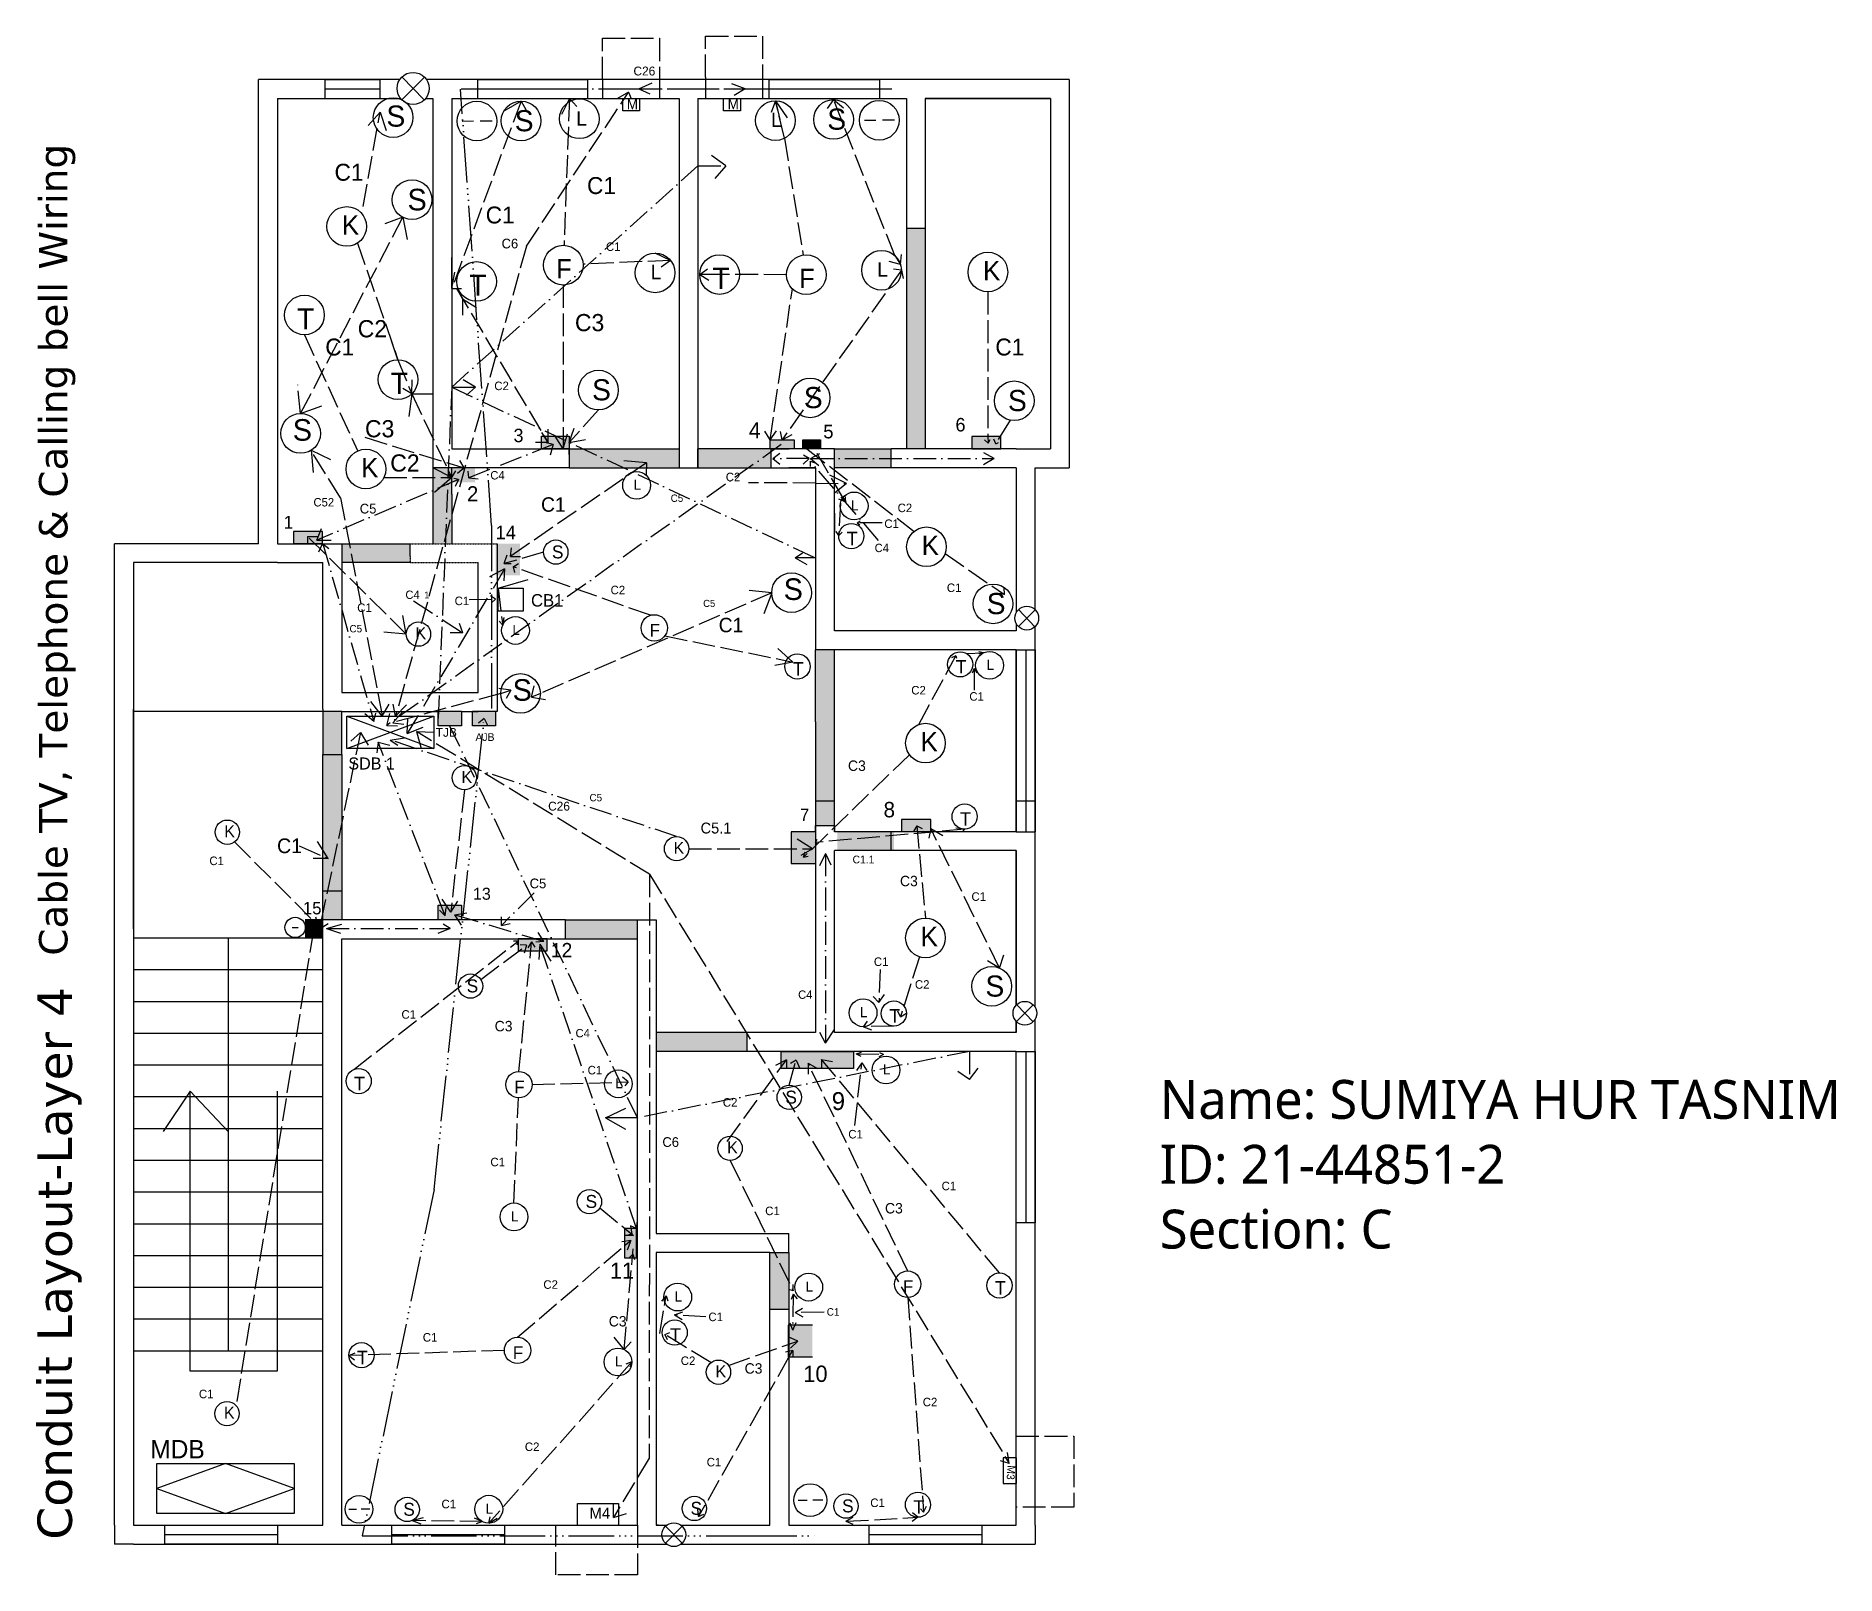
# Model space of a CAD drawing. Header units: inches. Extents: x -307 to 1342, y -989 to 4114.
# Drawn here: x -307 to 643, y -989 to -176 of the extents above; entities outside this region: 1.
import ezdxf

# ---------------------------------------------------------------- set-up
doc = ezdxf.new("R2010")
doc.units = ezdxf.units.IN
doc.header["$MEASUREMENT"] = 0
for name, pattern in [('ACAD_ISO02W100', [15, 12, -3]), ('ACAD_ISO06W100', [36, 24, -3, 0, -3, 0, -3, 0, -3]), ('ACAD_ISO10W100', [18, 12, -3, 0, -3]), ('HIDDEN2', [0.1875, 0.125, -0.0625])]:
    doc.linetypes.add(name, pattern=pattern)

msp = doc.modelspace()

# ---------------------------------------------------------------- texts
at = {"color": 0, "attachment_point": 1}
for s, insert, char_height, width in [('T', (1276.58, 4113.77), 83.83, 59323.9504), ('S', (-121.92, -213), 11.16, 236.1352), ('S', (-54.21, -215.44), 11.16, 236.1352), ('L', (-21.74, -216.07), 7.6, 178.1721), ('L', (81.09, -216.72), 7.6, 178.1721), ('S', (110.78, -214.62), 11.16, 236.1352), ('C1', (-149.32, -243.77), 8.935, 202.8722), ('C1', (-16.04, -250.78), 8.935, 202.8722), ('{\\C3;S}', (-110.81, -256.95), 11.401, 239.632), ('K', (-145.47, -270.93), 10.27, 207.0976), ('C1', (-69.51, -266.32), 8.935, 202.8722), ('F', (-32.36, -294.09), 10.15, 219.5912), ('C1', (-6.04, -285.26), 4.505, 102.2746), ('T', (-78.17, -302.24), 11.19, 209.8641), ('L', (17.56, -297.08), 7.6, 178.1721), ('T', (50.08, -298.58), 11.19, 209.8641), ('F', (95.9, -299.13), 10.15, 219.5912), ('L', (137.11, -295.71), 7.6, 178.1721), ('K', (193, -294.99), 10.27, 207.0976), ('T', (-169.08, -319.96), 11.19, 209.8641), ('C3', (-22.41, -323.05), 9.057, 194.4169), ('C2', (-137.08, -326.27), 9.077, 185.1857), ('C1', (-154.2, -336), 8.935, 202.8722), ('C1', (199.5, -336), 8.935, 202.8722), ('T', (-119.68, -354.03), 11.19, 209.8641), ('C2', (-64.97, -358.71), 4.5, 91.8149), ('S', (-13.38, -357.46), 11.16, 236.1352), ('S', (98.39, -361.57), 11.16, 236.1352), ('S', (206.14, -363.12), 11.16, 236.1352), ('{\\C3;S}', (-171.39, -378.52), 11.401, 239.632), ('C3', (-133.24, -379.06), 9.057, 194.4169), ('K', (-135.31, -398.98), 10.27, 207.0976), ('C2', (-119.92, -397.13), 9.077, 185.1857), ('C2', (57.22, -406.79), 4.5, 91.8149), ('{\\C1;2}', (-79.39, -413.94), 8.021, 174.3336), ('L', (8.5, -410.47), 5.32, 124.6675), ('C1', (-40.31, -419.78), 7.619, 172.9933), ('L', (123.34, -421.35), 5.32, 124.6675), ('C2', (147.91, -423.11), 4.5, 91.8149), ('{\\C1;14}', (-64.34, -434.69), 7.265, 162.0266), ('C1', (140.91, -431.47), 4.505, 102.2746), ('S', (-34.56, -445.19), 6.84, 144.7997), ('T', (121.02, -437.95), 7.11, 133.2206), ('K', (160.59, -440.01), 10.27, 207.0976), ('{\\C3;S}', (87.75, -462.57), 11.401, 239.632), ('C1', (173.9, -465.28), 4.505, 102.2746), ('C1', (-85.92, -472.18), 4.505, 102.2746), ('{\\C4;CB1}', (-45.6, -470.87), 6.578, 1079.263), ('C2', (-3.6, -466.47), 4.5, 91.8149), ('S', (194.93, -470.29), 11.16, 236.1352), ('C1', (-137.35, -475.81), 4.505, 102.2746), ('C1', (53.46, -483.38), 7.619, 172.9933), ('K', (-106.58, -488.38), 6.3, 126.9937), ('L', (-55.42, -487.09), 5.32, 124.6675), ('F', (16.96, -486.58), 6.75, 146.0875), ('T', (92.59, -506.73), 7.11, 133.2206), ('T', (178.51, -505.65), 7.11, 133.2206), ('L', (194.82, -505.52), 5.32, 124.6675), ('{\\C3;S}', (-55.33, -515.76), 11.401, 239.632), ('C2', (155.12, -519.34), 4.5, 91.8149), ('C1', (185.78, -522.63), 4.505, 102.2746), ('K', (160.03, -543.64), 10.27, 207.0976), ('C3', (121.72, -558.68), 5.501, 118.0796), ('K', (-82.34, -564.18), 6.3, 126.9937), ('{\\C1;7}', (96.4, -584.15), 6.485, 146.3433), ('T', (180.86, -585.97), 7.11, 133.2206), ('K', (-207.52, -592.91), 6.3, 126.9937), ('K', (29.65, -601.64), 6.3, 126.9937), ('C1', (-215.38, -609.39), 4.505, 102.2746), ('{\\C1;13}', (-76.25, -625.83), 6.343, 1671.936), ('C3', (149.17, -619.55), 5.501, 118.0796), ('C1', (186.9, -628.25), 4.505, 102.2746), ('K', (160.03, -646.44), 10.27, 207.0976), ('C1', (135.38, -662.63), 4.505, 102.2746), ('S', (-79.58, -674.25), 6.84, 144.7997), ('C2', (157.06, -674.65), 4.5, 91.8149), ('S', (194.26, -672.15), 11.16, 236.1352), ('C1', (-113.99, -690.46), 4.505, 102.2746), ('L', (128.08, -688.87), 5.32, 124.6675), ('T', (143.49, -689.92), 7.11, 133.2206), ('C3', (-64.78, -696.12), 5.501, 118.0796), ('C1', (-15.73, -719.86), 4.505, 102.2746), ('L', (140.18, -719.08), 5.32, 124.6675), ('T', (-139, -725.59), 7.11, 133.2206), ('F', (-54.49, -727.66), 6.75, 146.0875), ('L', (-1.11, -726.36), 5.32, 124.6675), ('C2', (55.66, -736.9), 4.5, 91.8149), ('S', (88.66, -732.94), 6.84, 144.7997), ('K', (57.92, -759.75), 6.3, 126.9937), ('C1', (121.89, -753.66), 4.505, 102.2746), ('C1', (-67.04, -768.36), 4.505, 102.2746), ('S', (-16.81, -788), 6.84, 144.7997), ('C1', (171.13, -780.99), 4.505, 102.2746), ('L', (-56.24, -796.59), 5.32, 124.6675), ('C1', (78.01, -794.14), 4.505, 102.2746), ('C3', (141.25, -792.25), 5.501, 118.0796), ('C2', (-39.08, -833.02), 4.5, 91.8149), ('L', (99.39, -833.66), 5.32, 124.6675), ('F', (150.7, -832.98), 6.75, 146.0875), ('T', (199.26, -833.44), 7.11, 133.2206), ('L', (30.23, -838.93), 5.32, 124.6675), ('C3', (-4.56, -851.89), 5.501, 118.0796), ('C1', (48.05, -850.08), 4.505, 102.2746), ('C1', (-102.73, -860.88), 4.505, 102.2746), ('T', (27.8, -858.31), 7.11, 133.2206), ('T', (-137.53, -870.23), 7.11, 133.2206), ('F', (-55.23, -867.89), 6.75, 146.0875), ('L', (-1.34, -873.17), 5.32, 124.6675), ('C2', (33.45, -873.22), 4.5, 91.8149), ('K', (51.77, -877.91), 6.3, 126.9937), ('C3', (67.16, -876.79), 5.501, 118.0796), ('C1', (-220.91, -890.77), 4.505, 102.2746), ('K', (-207.65, -899.77), 6.3, 126.9937), ('C2', (161.18, -895.02), 4.5, 91.8149), ('C2', (-48.86, -918.63), 4.5, 91.8149), ('C1', (47.14, -926.75), 4.505, 102.2746), ('C1', (-92.86, -948.86), 4.505, 102.2746), ('S', (38.6, -949.95), 6.84, 144.7997), ('S', (118.6, -948.68), 6.84, 144.7997), ('C1', (133.5, -948.2), 4.505, 102.2746), ('T', (156.22, -949.14), 7.11, 133.2206), ('S', (-113.02, -950.46), 6.84, 144.7997), ('L', (-69.52, -950.87), 5.32, 124.6675)]:
    msp.add_mtext(s, dxfattribs=dict(at, insert=insert, char_height=char_height, width=width))
at = {"color": 3, "linetype": 'ACAD_ISO02W100', "attachment_point": 1}
for s, insert, char_height, width in [('C26', (8.49, -192.46), 4.685, 2627.9136), ('C6', (-61.12, -283.3), 5.115, 117.6106), ('C52', (-160.43, -420.17), 4.442, 102.1467), ('C5', (45.27, -473.91), 3.719, 85.0461), ('C26', (-36.56, -580.45), 4.685, 2627.9136), ('C6', (23.76, -757.51), 5.115, 117.6106)]:
    msp.add_mtext(s, dxfattribs=dict(at, insert=insert, char_height=char_height, width=width))
at = {"linetype": 'ACAD_ISO02W100', "attachment_point": 1}
for s, insert, char_height, width in [('{\\C3;M}', (4.95, -209.66), 5.293, 141.5712), ('{\\C3;M}', (58.23, -209.66), 5.293, 141.5712), ('{\\C1;6}', (178.46, -377.9), 7.107, 165.8124), ('{\\C1;4}', (69.34, -380.21), 8.458, 193.4143), ('{\\C1;5}', (108.68, -381.45), 7.241, 149.8163), ('{\\C1;8}', (140.49, -580.54), 8.142, 177.6864), ('{\\fYu Gothic Medium|b0|i0|c0|p34;Name: SUMIYA HUR TASNIM\\PID: 21-44851-2\\PSection: C}', (286.31, -727.29), 20.5335, 40572.0722), ('{\\C1;9}', (113.14, -733.71), 9.459, 213.7798), ('{\\C1;10}', (98.12, -878.06), 8.613, 205.954)]:
    msp.add_mtext(s, dxfattribs=dict(at, insert=insert, char_height=char_height, width=width))
at = {"color": 57, "linetype": 'ACAD_ISO10W100', "lineweight": 30, "attachment_point": 1, "rotation": 90}
for s, insert, char_height, width in [('{\\fVerdana|b0|i0|c0|p34;\\C256;Cable TV, Telephone & Calling bell Wiring}', (-305.32, -661.74), 14.9962, 590.625), ('{\\fVerdana|b0|i0|c0|p34;\\C256;Conduit Layout-Layer 4}', (-306.13, -969.95), 18.1737, 447.6921)]:
    msp.add_mtext(s, dxfattribs=dict(at, insert=insert, char_height=char_height, width=width))
at = {"attachment_point": 1}
for s, insert, char_height, width in [('{\\C1;3}', (-54.84, -383.6), 7.075, 137.9247), ('{\\C1;MDB}', (-246.61, -917.32), 9.691, 5123.1443)]:
    msp.add_mtext(s, dxfattribs=dict(at, insert=insert, char_height=char_height, width=width))
at = {"color": 1, "linetype": 'ACAD_ISO10W100', "attachment_point": 1}
for s, insert, char_height, width in [('C4', (-67.07, -405.95), 4.411, 96.9541), ('C5', (-136, -423.19), 5.138, 112.3996), ('C5', (28.11, -418.3), 3.889, 85.0822), ('C4', (135.79, -444.29), 4.411, 96.9541), ('C4', (-111.9, -469.01), 4.411, 96.9541), ('C5', (-141.4, -487.19), 3.889, 85.0822), ('C5', (-14.73, -576.34), 3.889, 85.0822), ('C5.1', (43.91, -591.47), 5.747, 113.7551), ('C1.1', (124.14, -608.9), 4.079, 94.2686), ('C5', (-46.33, -620.99), 5.138, 112.3996), ('C4', (95.4, -680.06), 4.411, 96.9541), ('C4', (-22.09, -700.38), 4.411, 96.9541), ('C1', (110.49, -847.73), 3.956, 69.21)]:
    msp.add_mtext(s, dxfattribs=dict(at, insert=insert, char_height=char_height, width=width))
at = {"color": 0, "linetype": 'ACAD_ISO02W100', "attachment_point": 1}
for s, insert, char_height, width in [('{\\C1;1}', (-176.13, -429.56), 6.748, 137.7686), ('{\\C1;15}', (-165.99, -633.31), 6.583, 155.2385)]:
    msp.add_mtext(s, dxfattribs=dict(at, insert=insert, char_height=char_height, width=width))
at = {"color": 4, "linetype": 'ACAD_ISO02W100', "lineweight": 25, "attachment_point": 1}
for s, insert, char_height, width in [('1', (-101.93, -469.53), 3.53, 76.254), ('{\\C67;TJB}', (-95.9, -541.47), 4.697, 103.1566), ('{\\C153;AJB}', (-74.9, -544.28), 4.0905, 86.3881)]:
    msp.add_mtext(s, dxfattribs=dict(at, insert=insert, char_height=char_height, width=width))
at = {"color": 3, "attachment_point": 1}
for s, insert, char_height, width in [('{\\C1;SDB 1}', (-142, -557.09), 6.3505, 2105.7597), ('{\\C1;12}', (-35.07, -654.98), 7.566, 161.4986), ('{\\C1;11}', (-3.94, -823.68), 8.556, 182.6216), ('M4', (-14.68, -953.04), 5.834, 135.5289)]:
    msp.add_mtext(s, dxfattribs=dict(at, insert=insert, char_height=char_height, width=width))
at = {"color": 163, "linetype": 'ACAD_ISO06W100', "lineweight": 25, "insert": (-179.66, -599.84), "char_height": 7.744, "width": 180.4639, "attachment_point": 1}
msp.add_mtext('{\\C4;C1}', dxfattribs=at)
at = {"linetype": 'ACAD_ISO02W100', "insert": (210.05, -930.81), "char_height": 4.104, "width": 83.8845, "attachment_point": 1, "rotation": 266.41909}
msp.add_mtext('{\\C3;M3}', dxfattribs=at)

# ---------------------------------------------------------------- hatches: boundary and pattern name
for color, points in [(3, [(162.53, -277.77), (152.53, -277.77), (152.53, -346.27), (152.53, -394.27), (162.53, -394.27), (162.53, -346.27)]), (3, [(32.53, -394.27), (-25.47, -394.27), (-25.47, -397.19), (-25.47, -404.27), (32.53, -404.27)]), (3, [(80.98, -394.27), (42.53, -394.27), (42.44, -404.27), (80.98, -404.27)]), (3, [(144.53, -394.27), (114.53, -394.27), (114.53, -404.27), (144.53, -404.27)]), (3, [(-87.47, -418.04), (-87.47, -404.27), (-97.47, -404.27), (-97.47, -418.27), (-97.47, -444.27), (-87.47, -444.27)]), (8, [(-75.21, -404.22), (-87.47, -404.22), (-87.47, -411.96), (-75.21, -411.96)]), (3, [(-109.47, -444.27), (-145.47, -444.27), (-145.47, -454.27), (-109.47, -454.27), (-109.47, -450.78)]), (8, [(-51.43, -444.26), (-64.22, -444.26), (-64.22, -460.98), (-51.43, -460.98)]), (3, [(114.53, -500.27), (104.53, -500.27), (104.53, -538.34), (104.53, -592.94), (114.53, -592.94)]), (3, [(-145.47, -532.78), (-155.47, -532.78), (-155.47, -555.55), (-145.47, -555.55)]), (78, [(-82.34, -532.78), (-94.6, -532.78), (-94.6, -540.33), (-82.34, -540.33)]), (4, [(-64.28, -532.78), (-73.47, -532.78), (-76.53, -532.78), (-76.53, -540.33), (-64.28, -540.33)]), (3, [(-145.47, -555.55), (-155.47, -555.55), (-155.47, -642.84), (-145.47, -642.84)]), (8, [(104.53, -596.27), (91.74, -596.27), (91.74, -612.99), (104.53, -612.99)]), (3, [(146.09, -596.26), (116.09, -596.26), (116.09, -606.26), (146.09, -606.26)]), (256, [(-145.47, -627.53), (-155.47, -627.53), (-155.47, -642.84), (-145.47, -642.84)]), (256, [(-145.47, -627.53), (-155.47, -627.53), (-155.47, -642.84), (-145.47, -642.84)]), (256, [(-145.47, -627.53), (-155.47, -627.53), (-155.47, -642.84), (-145.47, -642.84)]), (3, [(-145.47, -627.53), (-155.47, -627.53), (-155.47, -642.84), (-145.47, -642.84)]), (8, [(-82.34, -635.03), (-94.6, -635.03), (-94.6, -642.76), (-82.34, -642.76)]), (8, [(-155.47, -642.84), (-164.9, -642.84), (-164.9, -652.27), (-155.47, -652.27)]), (3, [(10.53, -642.84), (-27.47, -642.84), (-27.47, -652.84), (10.53, -652.84)]), (3, [(68.53, -702.27), (20.53, -702.27), (20.53, -712.27), (68.53, -712.27)]), (251, [(124.71, -712.27), (86.53, -712.27), (86.53, -721.22), (124.71, -721.22)]), (3, [(90.53, -818.27), (80.53, -818.27), (80.53, -848.27), (90.53, -848.27)]), (8, [(102.98, -856.76), (90.18, -856.76), (90.18, -873.48), (102.98, -873.48)])]:
    msp.add_hatch(color=color).paths.add_polyline_path(points)
at = {"linetype": 'ACAD_ISO02W100'}
for points in [[(-25.47, -387.55), (-40.07, -387.55), (-40.07, -394.27), (-25.47, -394.27)], [(93.39, -389.44), (80.57, -389.44), (80.57, -394.27), (93.39, -394.27)], [(107.16, -389.44), (97.96, -389.44), (97.96, -394.27), (107.16, -394.27)], [(202.46, -387.79), (187.03, -387.79), (187.03, -394.15), (202.46, -394.15)], [(-155.65, -437.78), (-171.08, -437.78), (-171.08, -444.13), (-155.65, -444.13)], [(165.38, -589.81), (149.95, -589.81), (149.95, -596.17), (165.38, -596.17)], [(-37.04, -652.82), (-52.47, -652.82), (-52.47, -659.18), (-37.04, -659.18)], [(10.09, -821.09), (10.09, -805.66), (3.73, -805.66), (3.73, -821.09)]]:
    msp.add_hatch(color=252, dxfattribs=at).paths.add_polyline_path(points)
at = {"linetype": 'ACAD_ISO02W100', "lineweight": 25}
for color, points in [(56, [(-82.34, -532.6), (-94.6, -532.6), (-94.6, -540.33), (-82.34, -540.33)]), (143, [(-64.28, -532.6), (-76.53, -532.6), (-76.53, -540.33), (-64.28, -540.33)]), (153, [(-64.28, -532.6), (-76.53, -532.6), (-76.53, -540.33), (-64.28, -540.33)])]:
    msp.add_hatch(color=color, dxfattribs=at).paths.add_polyline_path(points)

# ---------------------------------------------------------------- linework, layer by layer
at = {"linetype": 'ACAD_ISO02W100'}
for p, q in [((-7.91, -199.27), (-7.91, -177.52)), ((-7.91, -177.52), (22.15, -177.52)), ((22.15, -177.52), (22.15, -199.27)), ((46.57, -198.06), (46.57, -176.32)), ((46.57, -176.32), (76.64, -176.32)), ((76.64, -176.32), (76.64, -198.06)), ((-134.23, -266.35), (-125.25, -216.43)), ((-50.87, -210.69), (-87.47, -309.66)), ((-50.87, -210.69), (-60, -216.03)), ((-50.87, -210.69), (-48.09, -215.44)), ((-25.31, -209.27), (-29.57, -217.7)), ((-25.31, -209.27), (-28.16, -286.79)), ((-25.31, -209.27), (-21.42, -213.46)), ((83.41, -210.49), (81.09, -216.72)), ((88.16, -230.3), (83.41, -210.49)), ((83.41, -210.49), (85.78, -220.39)), ((83.41, -210.49), (89.65, -219.52)), ((114.12, -209.87), (110.78, -214.62)), ((146.36, -292.09), (114.12, -209.87)), ((114.12, -209.87), (119.4, -214.21)), ((88.16, -230.3), (98.05, -291.95)), ((-137.18, -285.6), (-115.82, -347.19)), ((-87.47, -309.66), (-87.47, -293.3)), ((-87.47, -305.87), (-87.47, -293.3)), ((28.01, -294.72), (19.88, -290.85)), ((146.36, -292.09), (149.44, -296.85)), ((149.44, -296.85), (150.05, -291.59)), ((-87.47, -309.66), (-87.47, -296.77)), ((-87.47, -309.66), (-85.81, -300.95)), ((28.01, -294.72), (-18.09, -296.79)), ((28.01, -294.72), (23.12, -298.39)), ((43.47, -302.21), (47.49, -299.28)), ((50.08, -302.21), (43.47, -302.21)), ((43.47, -302.21), (48.32, -305.23)), ((89.24, -302.29), (50.08, -302.21)), ((149.91, -299.95), (86.98, -389.44)), ((149.44, -296.85), (143.47, -295.24)), ((149.91, -299.95), (145.67, -299.33)), ((149.91, -299.95), (149.24, -303.63)), ((149.91, -299.95), (150.93, -304.3)), ((-87.47, -309.66), (-82.26, -309.66)), ((-84.86, -309.66), (-36.63, -390.92)), ((-83.15, -312.54), (-81.7, -314.98)), ((-28.55, -307.73), (-28.55, -394.27)), ((80.57, -389.44), (92.36, -309.75)), ((195.57, -311.35), (195.57, -387.76)), ((-81.7, -314.98), (-81.7, -323.66)), ((-81.7, -314.98), (-74.32, -319.69)), ((-165.22, -334.07), (-137.1, -395.35)), ((-115.82, -347.19), (-119.28, -337.2)), ((-115.82, -347.19), (-108.58, -365.22)), ((-108.58, -365.22), (-108.42, -357.72)), ((-108.58, -365.22), (-113.33, -362.42)), ((-108.58, -365.22), (-110.34, -379.57)), ((-108.58, -365.22), (-87.47, -409.25)), ((-108.58, -365.22), (-97.47, -365.22)), ((-10.03, -373.65), (-25.47, -390.91)), ((207.27, -379.08), (199.71, -391.56)), ((-133.24, -388.12), (-80.95, -404.27)), ((-36.63, -390.92), (-39.84, -385.5)), ((-36.63, -390.92), (-36.63, -383.82)), ((-28.55, -394.27), (-32.77, -387.55)), ((-28.55, -394.27), (-26.34, -386.33)), ((-25.47, -390.91), (-22.77, -383.33)), ((-25.47, -390.91), (-16.84, -389.26)), ((80.57, -389.44), (77.81, -384.86)), ((80.57, -389.44), (83.93, -384.66)), ((86.98, -389.44), (86.06, -385.06)), ((86.98, -389.44), (92.26, -386.71)), ((195.71, -391.28), (193.76, -389.45)), ((195.57, -387.76), (195.71, -391.28)), ((195.64, -391.21), (196.83, -389.28)), ((199.71, -391.56), (198.65, -389.03)), ((-36.63, -390.92), (-43.17, -390.92)), ((100.07, -394.27), (99.03, -393.34)), ((99.03, -393.34), (100.13, -393.4)), ((99.03, -393.34), (99.14, -393.98)), ((100.07, -394.27), (156.57, -437.77)), ((119.07, -419.96), (102.56, -391.85)), ((102.56, -391.85), (102.56, -394.27)), ((102.56, -391.85), (104.85, -391.85)), ((199.71, -391.56), (201.19, -390.94)), ((-87.47, -409.25), (-97.47, -404.27)), ((-87.47, -409.25), (-89.36, -407.47)), ((-87.47, -409.25), (-89.3, -405.42)), ((-87.47, -409.25), (-89.3, -405.42)), ((-87.47, -409.25), (-85.37, -405.81)), ((-80.95, -404.27), (-84.38, -407.27)), ((-80.95, -404.27), (-83.15, -400.42)), ((-123.23, -409.25), (-87.47, -409.25)), ((-87.47, -409.25), (-97.47, -418.04)), ((117.78, -422.88), (116.83, -439.89)), ((120.55, -422.39), (116.86, -420.78)), ((119.07, -419.96), (120.55, -422.39)), ((120.55, -422.39), (120.25, -418.7)), ((126.53, -433.22), (128.2, -432.12)), ((139.74, -433.29), (126.53, -433.22)), ((126.53, -433.22), (128.01, -434.24)), ((116.83, -439.89), (115.44, -437.77)), ((116.83, -439.89), (118.63, -438.09)), ((173.02, -449.45), (204.28, -471.13)), ((204.28, -471.13), (201.92, -470.5)), ((204.28, -471.13), (204.13, -467.33)), ((159.12, -539.66), (178.61, -503.41)), ((178.61, -503.41), (176.4, -504.55)), ((178.61, -503.41), (179.03, -504.68)), ((184.24, -502.17), (193.31, -501.86)), ((193.31, -501.86), (190.77, -502.63)), ((193.31, -501.86), (190.84, -501.29)), ((154.12, -555.67), (98.29, -609.75)), ((183.3, -594.92), (104.53, -601.96)), ((158.06, -593.19), (162.61, -641.86)), ((165.41, -594.62), (164.38, -599.75)), ((201.65, -668.22), (165.41, -594.62)), ((165.41, -594.62), (171.78, -598.28)), ((183.3, -594.92), (178.56, -594.35)), ((183.3, -594.92), (181.98, -596.27)), ((98.29, -609.75), (99.13, -606.85)), ((104.53, -601.96), (105.51, -600.13)), ((104.53, -601.96), (105.41, -602.86)), ((98.29, -609.75), (100.75, -609.21)), ((159.5, -662.34), (149.45, -693.89)), ((201.65, -668.22), (195.29, -664.41)), ((201.65, -668.22), (203.96, -661.26)), ((138.68, -669.06), (138.05, -686.43)), ((138.05, -686.43), (135.02, -683.24)), ((138.05, -686.43), (141.08, -682.12)), ((149.45, -693.89), (148.1, -691)), ((149.45, -693.89), (152.59, -692.1)), ((129.84, -699.17), (131.94, -696.29)), ((145.94, -698.87), (129.84, -699.17)), ((129.84, -699.17), (134.17, -700.84)), ((185.78, -712.27), (185.78, -727.05)), ((57.92, -759.75), (89.25, -716.75)), ((89.25, -716.75), (83.53, -719.59)), ((89.25, -716.75), (89.25, -721.22)), ((90.71, -730.03), (94.28, -716.85)), ((94.28, -716.85), (91.43, -718.53)), ((94.28, -716.85), (96.25, -721.22)), ((153.23, -828.12), (100.68, -718.34)), ((100.68, -718.34), (100.68, -724.29)), ((100.68, -718.34), (105.62, -721.22)), ((201.71, -829.1), (107.78, -716.46)), ((107.78, -716.46), (107.78, -721.22)), ((107.78, -716.46), (113.63, -717.48)), ((125.39, -751.35), (128.95, -718.31)), ((126.07, -713.49), (128.9, -712.64)), ((126.07, -713.49), (140.39, -713.78)), ((126.07, -713.49), (128.5, -714.76)), ((128.95, -718.31), (126.17, -722.34)), ((128.95, -718.31), (131.63, -722.34)), ((140.39, -713.78), (137.96, -715.01)), ((140.39, -713.78), (138.52, -712.95)), ((185.78, -727.05), (190.51, -721.15)), ((185.78, -727.05), (179.75, -722.89)), ((59.5, -769.79), (92.86, -838.67)), ((92.86, -838.67), (92.72, -835.26)), ((22.32, -861.05), (25.68, -841.2)), ((25.68, -841.2), (23.3, -844)), ((25.68, -841.2), (26.66, -843.93)), ((92.86, -838.67), (90.53, -837.84)), ((153.23, -842.05), (161.66, -955.39)), ((30.14, -851.32), (34.53, -849.65)), ((46.76, -852.32), (30.14, -851.32)), ((30.14, -851.32), (34.15, -853.79)), ((24.98, -861.56), (27.64, -860.49)), ((49.35, -876.49), (24.98, -861.56)), ((24.98, -861.56), (26.31, -864.34)), ((95.23, -865.12), (90.18, -862.82)), ((90.53, -873.48), (42.83, -957.7)), ((58.66, -877.91), (95.23, -865.12)), ((92.63, -870.01), (88.75, -870.98)), ((90.53, -873.48), (92.63, -870.01)), ((95.23, -865.12), (91.43, -868.77)), ((92.63, -870.01), (92.63, -873.48)), ((210.53, -915.26), (210.53, -915.26)), ((210.53, -915.26), (240.99, -915.26)), ((240.99, -915.26), (240.99, -952.74)), ((-155.47, -962.27), (-155.47, -947.37)), ((42.83, -957.7), (42.43, -953.77)), ((42.83, -957.7), (45.62, -956.51)), ((120.65, -960.22), (124.54, -958.01)), ((120.65, -960.22), (158.67, -958.1)), ((158.67, -958.1), (155.64, -960.36)), ((158.67, -958.1), (155.72, -955.68)), ((161.66, -955.39), (159.94, -953.58)), ((161.66, -955.39), (163.12, -952.3)), ((240.99, -952.74), (210.53, -952.74)), ((120.65, -960.22), (124.2, -961.78))]:
    msp.add_line(p, q, dxfattribs=at)
for p, q in [((-189.47, -444.27), (-189.47, -199.27)), ((-114.88, -199.27), (-189.47, -199.27)), ((238.53, -199.27), (-100.84, -199.27)), ((238.53, -199.27), (238.53, -251.76)), ((-179.47, -209.27), (-114.46, -209.27)), ((-179.47, -209.27), (-179.47, -444.27)), ((-179.47, -209.27), (-114.46, -209.27)), ((-101.27, -209.27), (-97.47, -209.27)), ((-101.27, -209.27), (-97.47, -209.27)), ((-97.47, -209.27), (-97.47, -404.27)), ((-87.47, -209.27), (32.53, -209.27)), ((-87.47, -209.27), (-87.47, -384.27)), ((-87.47, -209.27), (-87.47, -384.27)), ((-87.47, -209.27), (32.53, -209.27)), ((32.53, -209.27), (32.53, -384.27)), ((32.53, -209.27), (32.53, -219.27)), ((42.53, -209.27), (152.53, -209.27)), ((42.53, -209.27), (42.53, -384.27)), ((87.53, -209.27), (97.53, -209.27)), ((152.53, -209.27), (152.53, -346.27)), ((162.53, -209.27), (228.53, -209.27)), ((228.53, -209.27), (162.53, -209.27)), ((162.53, -209.27), (162.53, -346.27)), ((228.53, -209.27), (228.53, -394.27)), ((238.53, -209.27), (238.53, -404.27)), ((-97.47, -362.49), (-97.47, -362.49)), ((-87.47, -394.27), (-25.47, -394.27)), ((90.64, -394.27), (80.98, -394.27)), ((80.98, -394.27), (80.98, -404.27)), ((114.53, -394.27), (90.64, -394.27)), ((114.53, -394.27), (104.53, -394.27)), ((114.53, -490.27), (114.53, -394.27)), ((210.53, -394.27), (144.53, -394.27)), ((144.53, -404.27), (144.53, -394.27)), ((210.53, -394.27), (228.53, -394.27)), ((-87.47, -409.25), (-87.13, -407.97)), ((-80.95, -404.27), (-81.82, -405.03)), ((80.98, -404.27), (104.53, -404.27)), ((104.53, -404.27), (90.46, -404.27)), ((104.53, -404.27), (104.53, -499.21)), ((210.53, -404.27), (144.53, -404.27)), ((210.53, -404.27), (210.53, -480.64)), ((220.53, -404.27), (238.53, -404.27)), ((220.53, -479.13), (220.53, -404.27)), ((-97.47, -418.04), (-97.47, -418.27)), ((114.53, -428.17), (114.53, -438.17)), ((-189.47, -444.27), (-265.47, -444.27)), ((-265.47, -962.27), (-265.47, -444.27)), ((-179.47, -444.27), (-155.47, -444.27)), ((-155.47, -444.27), (-145.47, -444.27)), ((-145.47, -444.27), (-145.47, -522.78)), ((-109.47, -450.78), (-109.47, -444.27)), ((-63.47, -444.27), (-63.47, -486.78)), ((-179.47, -454.27), (-255.47, -454.27)), ((-255.47, -454.27), (-255.47, -536.27)), ((-179.47, -454.27), (-189.47, -454.27)), ((-179.47, -454.27), (-155.47, -454.27)), ((-155.47, -531.56), (-155.47, -454.27)), ((-109.47, -450.78), (-109.47, -450.78)), ((-73.47, -522.78), (-73.47, -454.27)), ((-63.47, -450.78), (-63.47, -522.78)), ((104.53, -492), (104.53, -500.27)), ((210.53, -490.27), (114.53, -490.27)), ((210.53, -486.45), (210.53, -490.27)), ((220.53, -688.95), (220.53, -487.96)), ((114.8, -500.27), (104.53, -500.27)), ((210.53, -500.27), (114.8, -500.27)), ((210.53, -596.27), (210.53, -500.27)), ((210.53, -500.27), (210.53, -596.27)), ((188.27, -510.16), (187.21, -512.6)), ((188.27, -510.16), (188.38, -521.51)), ((188.27, -510.16), (189.74, -512.35)), ((-255.47, -647.56), (-255.47, -531.56)), ((-155.47, -531.56), (-155.47, -532.78)), ((-145.47, -522.78), (-73.47, -522.78)), ((-63.47, -522.78), (-63.47, -532.78)), ((-145.47, -532.78), (-255.47, -532.78)), ((-255.47, -536.27), (-255.47, -652.27)), ((-145.47, -532.78), (-94.6, -532.78)), ((-142.81, -552.38), (-96.95, -535.36)), ((-142.81, -535.36), (-96.95, -552.38)), ((-82.34, -532.78), (-73.47, -532.78)), ((-63.47, -532.78), (-64.28, -532.78)), ((-155.47, -555.55), (-145.47, -555.55)), ((104.53, -580), (114.53, -580)), ((210.53, -580), (220.53, -580)), ((104.53, -592.94), (114.53, -592.94)), ((104.53, -596.27), (104.53, -592.94)), ((104.53, -592.94), (104.53, -596.27)), ((104.53, -596.27), (104.53, -702.27)), ((114.53, -592.94), (114.53, -596.27)), ((114.53, -592.94), (114.53, -596.27)), ((116.06, -596.27), (114.53, -596.27)), ((210.53, -596.27), (144.53, -596.27)), ((144.53, -606.27), (144.53, -596.27)), ((158.06, -593.19), (156.28, -596.14)), ((158.06, -593.19), (160.83, -594.62)), ((114.53, -702.27), (114.53, -606.27)), ((116.1, -606.27), (114.53, -606.27)), ((210.53, -606.27), (144.53, -606.27)), ((210.53, -606.27), (210.53, -687.81)), ((210.53, -687.81), (210.53, -606.27)), ((-155.47, -627.53), (-145.47, -627.53)), ((-164.9, -642.84), (-155.47, -642.84)), ((-27.47, -642.84), (-155.47, -642.84)), ((-155.47, -652.27), (-155.47, -642.84)), ((-27.47, -652.84), (-27.47, -642.84)), ((10.53, -662.27), (10.53, -642.84)), ((10.53, -642.84), (20.53, -642.84)), ((20.53, -642.84), (20.53, -684.8)), ((-255.53, -652.27), (-155.47, -652.27)), ((-255.47, -652.27), (-255.47, -962.27)), ((-205.5, -652.27), (-205.5, -870.2)), ((-171.75, -646.8), (-168.45, -646.8)), ((-168.15, -646.97), (-168.15, -646.97)), ((-155.47, -962.27), (-155.47, -652.27)), ((-145.47, -962.27), (-145.47, -652.84)), ((-145.47, -652.84), (-27.47, -652.84)), ((10.53, -962.27), (10.53, -662.27)), ((20.53, -662.27), (20.53, -808.27)), ((-255.53, -669.03), (-155.47, -669.03)), ((-255.53, -685.8), (-155.47, -685.8)), ((-255.53, -702.56), (-155.47, -702.56)), ((104.53, -702.27), (68.53, -702.27)), ((68.53, -712.27), (68.53, -702.27)), ((210.53, -702.27), (114.53, -702.27)), ((210.53, -702.27), (210.53, -696.37)), ((210.53, -696.37), (210.53, -702.27)), ((220.53, -962.27), (220.53, -695.23)), ((104.53, -712.27), (68.53, -712.27)), ((108.07, -712.27), (104.53, -712.27)), ((210.53, -712.27), (104.9, -712.27)), ((210.53, -808.27), (210.53, -712.27)), ((-255.53, -719.32), (-155.47, -719.32)), ((-255.53, -736.09), (-155.47, -736.09)), ((-225.55, -733.17), (-239.83, -754.58)), ((-225.55, -881.02), (-225.55, -733.17)), ((-225.55, -733.17), (-205.47, -754.58)), ((-179.6, -733.17), (-179.6, -881.02)), ((-6.27, -747.3), (4.51, -742.24)), ((10.53, -747.3), (-6.27, -747.3)), ((-6.27, -747.3), (4.2, -753.32)), ((10.53, -747.3), (10.53, -747.3)), ((-255.53, -752.85), (-155.47, -752.85)), ((-255.53, -769.62), (-155.47, -769.62)), ((-255.53, -786.38), (-155.47, -786.38)), ((-255.53, -803.15), (-155.47, -803.15)), ((20.53, -808.27), (80.53, -808.27)), ((80.53, -808.27), (90.53, -808.27)), ((90.53, -818.27), (90.53, -808.27)), ((210.53, -962.27), (210.53, -808.27)), ((-255.53, -819.91), (-155.47, -819.91)), ((80.53, -818.27), (20.53, -818.27)), ((20.53, -818.27), (20.53, -962.27)), ((-255.53, -836.67), (-155.47, -836.67)), ((-255.53, -853.44), (-155.47, -853.44)), ((80.53, -962.27), (80.53, -848.27)), ((80.53, -962.27), (80.53, -848.27)), ((80.53, -848.27), (90.53, -848.27)), ((90.53, -848.27), (90.53, -962.27)), ((-255.53, -870.2), (-155.47, -870.2)), ((-179.6, -881.02), (-225.55, -881.02)), ((-206.84, -929.71), (-243.05, -942.91)), ((-170.64, -942.91), (-206.84, -929.71)), ((-243.05, -942.91), (-206.84, -956.11)), ((-206.84, -956.11), (-170.64, -942.91)), ((-265.47, -962.27), (-265.47, -972.27)), ((-255.47, -962.27), (-179.47, -962.27)), ((-255.47, -962.27), (-155.47, -962.27)), ((-145.47, -962.27), (10.53, -962.27)), ((-13.47, -962.27), (10.53, -962.27)), ((21.53, -962.27), (20.53, -962.27)), ((20.53, -962.27), (26.03, -962.27)), ((21.53, -962.27), (26.03, -962.27)), ((33.53, -962.27), (80.53, -962.27)), ((33.53, -962.27), (56.53, -962.27)), ((56.53, -962.27), (80.53, -962.27)), ((90.53, -962.27), (210.53, -962.27)), ((220.53, -962.27), (220.53, -972.27)), ((-255.47, -972.27), (-265.47, -972.27)), ((-255.47, -972.27), (25.97, -972.27)), ((33.58, -972.27), (220.53, -972.27))]:
    msp.add_line(p, q)
at = {"color": 3, "linetype": 'ByBlock'}
for p, q in [((-125.25, -199.27), (-154.52, -199.27)), ((-154.52, -199.27), (-154.52, -209.27)), ((-125.25, -209.27), (-125.25, -199.27)), ((-73.87, -199.27), (-73.87, -209.27)), ((-15.63, -209.27), (-15.63, -199.27)), ((79.87, -199.27), (79.87, -209.27)), ((138.56, -209.27), (138.56, -199.27)), ((-154.52, -209.27), (-125.25, -209.27)), ((-73.87, -209.27), (-44.59, -209.27)), ((-44.9, -209.27), (-15.63, -209.27)), ((79.87, -209.27), (109.15, -209.27)), ((109.28, -209.27), (138.56, -209.27)), ((42.44, -404.27), (42.53, -394.27)), ((-87.47, -418.04), (-87.47, -444.27)), ((-97.47, -418.27), (-97.47, -444.27)), ((-145.47, -444.27), (-109.47, -444.27)), ((-109.47, -454.27), (-145.47, -454.27))]:
    msp.add_line(p, q, dxfattribs=at)
at = {"color": 3}
for p, q in [((-154.52, -199.27), (-125.25, -199.27)), ((-73.87, -199.27), (-15.63, -199.27)), ((79.87, -199.27), (138.15, -199.27)), ((-154.52, -204.27), (-125.25, -204.27)), ((-73.87, -204.27), (-15.63, -204.27)), ((79.9, -204.27), (138.15, -204.27)), ((-154.52, -209.27), (-125.25, -209.27)), ((152.53, -277.77), (162.53, -277.77)), ((152.53, -277.77), (152.53, -346.27)), ((162.53, -277.77), (162.53, -346.27)), ((152.53, -346.27), (152.53, -394.27)), ((162.53, -346.27), (162.53, -394.27)), ((-97.47, -376.71), (-97.47, -376.71)), ((-25.47, -394.27), (32.53, -394.27)), ((80.98, -394.27), (42.53, -394.27)), ((114.53, -394.27), (144.53, -394.27)), ((-87.47, -404.27), (-97.47, -404.27)), ((-97.47, -404.27), (-97.47, -418.27)), ((-87.47, -418.04), (-87.47, -404.27)), ((-25.47, -404.27), (32.53, -404.27)), ((42.44, -404.27), (80.98, -404.27)), ((144.53, -404.27), (114.53, -404.27)), ((104.53, -538.34), (104.53, -500.27)), ((114.53, -596.27), (114.53, -500.27)), ((210.53, -500.27), (210.53, -596.27)), ((210.53, -500.27), (220.53, -500.27)), ((215.53, -500.27), (215.53, -596.27)), ((220.53, -596.27), (220.53, -500.27)), ((220.53, -500.27), (220.53, -596.27)), ((220.53, -500.27), (220.53, -596.27)), ((220.53, -500.27), (220.53, -596.27)), ((-155.47, -532.78), (-155.47, -555.55)), ((-145.47, -555.55), (-145.47, -532.78)), ((104.53, -538.34), (104.53, -596.27)), ((-155.47, -555.55), (-145.47, -555.55)), ((-155.47, -642.84), (-155.47, -555.55)), ((-155.47, -555.55), (-145.47, -555.55)), ((-145.47, -555.55), (-145.47, -642.84)), ((144.53, -596.27), (114.53, -596.27)), ((210.53, -596.27), (220.53, -596.27)), ((144.53, -606.27), (114.53, -606.27)), ((-155.47, -627.53), (-145.47, -627.53)), ((-155.47, -642.84), (-164.9, -642.84)), ((-27.47, -642.84), (10.53, -642.84)), ((-27.47, -652.84), (10.53, -652.84)), ((68.53, -702.27), (20.53, -702.27)), ((68.53, -712.27), (20.53, -712.27)), ((210.53, -712.27), (220.53, -712.27)), ((210.53, -802.7), (210.53, -712.27)), ((215.53, -712.27), (215.53, -802.7)), ((220.53, -712.27), (220.53, -802.7)), ((220.53, -802.7), (220.53, -712.27)), ((220.53, -712.27), (220.53, -802.7)), ((220.53, -802.7), (210.53, -802.7)), ((80.53, -848.27), (80.53, -818.27)), ((80.53, -818.27), (90.53, -818.27)), ((90.53, -818.27), (90.53, -848.27)), ((-239.42, -962.27), (-179.47, -962.27)), ((-238.95, -972.27), (-238.95, -962.27)), ((-238.95, -967.27), (-179.47, -967.27)), ((-179.47, -962.27), (-179.47, -972.27)), ((-119.47, -962.27), (-59.51, -962.27)), ((-118.99, -972.27), (-118.99, -962.27)), ((-118.99, -967.27), (-59.51, -967.27)), ((-59.51, -962.27), (-59.51, -972.27)), ((132.48, -962.27), (192.44, -962.27)), ((132.96, -972.27), (132.96, -962.27)), ((132.96, -967.27), (192.44, -967.27)), ((192.44, -962.27), (192.44, -972.27)), ((-179.47, -972.27), (-238.95, -972.27)), ((-238.95, -972.27), (-179.47, -972.27)), ((-59.51, -972.27), (-118.99, -972.27)), ((-118.99, -972.27), (-59.51, -972.27)), ((192.44, -972.27), (132.96, -972.27))]:
    msp.add_line(p, q, dxfattribs=at)
at = {"color": 0}
for p, q in [((-101.88, -198), (-113.84, -209.95)), ((-113.72, -197.88), (-102, -210.07)), ((-81.87, -221.2), (-76, -221.12)), ((-66.11, -221.2), (-72.45, -221.2)), ((130.49, -220.79), (136.36, -220.71)), ((146.25, -220.79), (139.91, -220.79)), ((-87.47, -276.93), (-87.47, -309.66)), ((-62.98, -467.74), (-47.04, -463.15)), ((220.52, -479.12), (211.66, -487.98)), ((211.74, -479.03), (220.43, -488.07)), ((104.53, -596.27), (91.74, -596.27)), ((91.74, -596.27), (91.74, -612.99)), ((91.74, -612.99), (104.53, -612.99)), ((219.54, -687.66), (210.68, -696.52)), ((210.77, -687.57), (219.45, -696.61)), ((102.98, -856.76), (90.18, -856.76)), ((90.18, -856.76), (90.18, -873.48)), ((90.18, -873.48), (102.98, -873.48)), ((95.38, -949.05), (100.25, -948.98)), ((108.45, -949.05), (103.2, -949.05)), ((-141.75, -953.86), (-137.65, -953.81)), ((-130.75, -953.86), (-135.17, -953.86)), ((34.21, -962.86), (25.35, -971.72)), ((25.44, -962.77), (34.12, -971.81))]:
    msp.add_line(p, q, dxfattribs=at)
at = {"color": 3, "linetype": 'ACAD_ISO02W100'}
for p, q in [((-73.87, -199.27), (-15.63, -199.27)), ((79.9, -199.27), (138.15, -199.27)), ((-48.02, -287.2), (5.88, -206.04)), ((5.88, -206.04), (0, -209.27)), ((5.88, -206.04), (7.24, -209.27)), ((11.23, -204.22), (18.41, -201)), ((11.23, -204.22), (67.41, -204.22)), ((11.23, -204.22), (17.2, -206.89)), ((67.41, -204.22), (60.46, -201.54)), ((67.41, -204.22), (61.56, -207.72)), ((-167.2, -375.59), (-113.25, -271.99)), ((-113.25, -271.99), (-122.76, -275.39)), ((-113.25, -271.99), (-110.9, -283.68)), ((-48.02, -287.2), (-117.12, -535.36)), ((-167.2, -375.59), (-168.76, -360.47)), ((-167.2, -375.59), (-154.81, -371.02)), ((-146.2, -420.09), (-161.7, -394.98)), ((-161.7, -394.98), (-160.62, -406.64)), ((-161.7, -394.98), (-151.46, -399.87)), ((-146.2, -420.09), (-124.13, -535.36)), ((81.47, -470.11), (-40.66, -523.3)), ((81.47, -470.11), (68.15, -468.85)), ((81.47, -470.11), (76.61, -483.04)), ((-56.27, -521.63), (-62.54, -520.76)), ((-61.61, -523.3), (-56.27, -521.63)), ((-56.27, -521.63), (-58.76, -525.93)), ((-45.37, -525.28), (-43.91, -519.23)), ((-124.13, -535.36), (-130.17, -527.5)), ((-124.13, -535.36), (-120.5, -529.01)), ((-61.61, -523.3), (-118.61, -538.72)), ((-117.12, -535.36), (-118.28, -529.01)), ((-117.12, -535.36), (-111.34, -529.36)), ((-40.66, -523.3), (-45.37, -525.28)), ((-45.37, -525.28), (-37.96, -526.43)), ((-118.61, -538.72), (-113.2, -532.78)), ((-118.61, -538.72), (-112.68, -539.55)), ((16.98, -618.75), (-106.11, -543.36)), ((-106.11, -543.36), (-96.95, -543.71)), ((-106.11, -543.36), (-103.57, -552.38)), ((16.98, -618.75), (16.94, -769.34)), ((16.98, -618.75), (206.82, -929.66)), ((16.94, -769.34), (16.74, -926.86)), ((16.74, -926.86), (-2.14, -958.29)), ((206.82, -929.66), (202.29, -928.33)), ((206.82, -929.66), (205.95, -923.94)), ((-2.14, -958.29), (-2.14, -950.84)), ((-2.14, -958.29), (4.89, -956.02))]:
    msp.add_line(p, q, dxfattribs=at)
at = {"color": 0, "linetype": 'ACAD_ISO02W100'}
for p, q in [((-7.91, -199.27), (-7.91, -209.27)), ((22.15, -199.27), (22.15, -209.27)), ((46.57, -198.06), (46.57, -209.27)), ((76.64, -198.06), (76.64, -209.27)), ((-125.25, -216.43), (-131.51, -223.53)), ((-125.25, -216.43), (-122.03, -226.26)), ((15.4, -401.53), (-56.51, -450.97)), ((15.4, -401.53), (2.89, -400.49)), ((15.4, -401.53), (15.1, -408.06)), ((120.99, -412.58), (112.15, -408.18)), ((104.53, -412.25), (69.21, -412.17)), ((104.53, -412.25), (120.99, -412.58)), ((120.99, -412.58), (114.53, -417.54)), ((-111.43, -491.99), (-163.58, -440.48)), ((-163.58, -440.48), (-163.58, -444.27)), ((-163.58, -440.48), (-158.18, -440.48)), ((-56.51, -450.97), (-55.83, -446.38)), ((104.53, -445.45), (104.53, -445.45)), ((-38.93, -448.7), (-59.8, -454.76)), ((-59.8, -454.76), (-58.2, -450.13)), ((-59.8, -454.76), (-56.1, -454.79)), ((-56.51, -450.97), (-51.07, -451.02)), ((-54.98, -456.43), (-52.25, -454.72)), ((17.43, -482.03), (-54.98, -456.43)), ((-54.98, -456.43), (-54.39, -459.44)), ((-78.3, -473.65), (-64.37, -473.53)), ((-64.37, -473.53), (-66.92, -471.8)), ((-64.37, -473.53), (-66.38, -475.43)), ((-62.98, -467.74), (-60.56, -487.24)), ((-111.43, -491.99), (-113.28, -482.15)), ((-60.56, -487.24), (-59.76, -483.27)), ((-111.43, -491.99), (-123.24, -490.96)), ((-60.56, -487.24), (-62.48, -485.11)), ((25.05, -492.9), (92.59, -506.73)), ((92.59, -506.73), (84.67, -499.58)), ((92.59, -506.73), (83.12, -508.57)), ((-80.76, -574.21), (-87.96, -638.69)), ((-202.07, -601.65), (-158.83, -644.98)), ((37.65, -605.25), (102.9, -605.29)), ((102.9, -605.29), (94.9, -600.2)), ((102.9, -605.29), (96.76, -608.79)), ((-87.96, -638.69), (-92.45, -631.96)), ((-87.96, -638.69), (-84.15, -632.99)), ((-158.93, -644.88), (-161.01, -645.07)), ((-158.83, -644.98), (-159.33, -642.84)), ((-200.76, -896.96), (-160.18, -647.56)), ((-160.18, -647.56), (-162.98, -649.74)), ((-160.95, -652.27), (-160.18, -647.56)), ((-160.18, -647.56), (-158.09, -650.24)), ((-139.2, -721.8), (-52.45, -653.98)), ((-52.45, -653.98), (-54.84, -653.99)), ((-52.45, -653.98), (-53.06, -656.15)), ((-51.96, -722.8), (-45.28, -654.34)), ((-45.28, -654.34), (-47.22, -657.55)), ((-45.28, -654.34), (-43.53, -657.29)), ((-72.16, -674.25), (-47.93, -656.15)), ((-47.93, -656.15), (-51.35, -655.96)), ((-47.93, -656.15), (-49.21, -660.34)), ((-44.99, -729.76), (5.77, -728.33)), ((5.77, -728.33), (2.63, -725.79)), ((5.77, -728.33), (3.86, -730.32)), ((-54.61, -792.23), (-52.26, -736.72)), ((-9.27, -794.84), (8.48, -809.4)), ((3.96, -805.68), (7.64, -808.71)), ((6.94, -804.2), (7.64, -808.71)), ((-52.7, -863.03), (7.02, -811.95)), ((7.02, -811.95), (2.39, -812.79)), ((3.61, -869.61), (8.35, -816.35)), ((8.48, -809.4), (3.76, -809.4)), ((3.76, -814.73), (7.02, -811.95)), ((7.64, -808.71), (4.78, -809.4)), ((7.02, -811.95), (5.16, -817.05)), ((7.02, -811.95), (5.16, -817.05)), ((8.1, -819.24), (6.14, -821.11)), ((7.93, -821.11), (8.1, -819.24)), ((8.1, -819.24), (8.95, -821.98)), ((3.61, -869.61), (-1.73, -863.12)), ((-59.66, -870), (-141.73, -872.76)), ((-141.73, -872.76), (-138.5, -871.35)), ((-141.73, -872.76), (-138.73, -875.04)), ((3.61, -869.61), (7.3, -865.49)), ((7.62, -876.14), (-67.89, -961.17)), ((7.62, -876.14), (4.38, -877.31)), ((7.62, -876.14), (6.52, -878.93)), ((-108.32, -959.82), (-102.31, -958.23)), ((-71.18, -960.38), (-75.46, -958.51)), ((-67.89, -961.17), (-67.18, -957.78)), ((-67.89, -961.17), (-63.54, -958.63)), ((-71.18, -960.38), (-108.32, -959.82)), ((-108.32, -959.82), (-103.71, -961.53)), ((-71.18, -960.38), (-74.49, -961.48)), ((-32.45, -988.56), (-32.45, -962.27)), ((10.53, -962.27), (10.53, -988.56)), ((10.53, -988.56), (-32.45, -988.56))]:
    msp.add_line(p, q, dxfattribs=at)
at = {"color": 163, "linetype": 'ACAD_ISO06W100', "lineweight": 25}
for p, q in [((-66.38, -434.69), (-82.86, -204.31)), ((-82.5, -204.28), (144.88, -204.28)), ((-66.38, -434.69), (-66.38, -532.6)), ((-96.77, -785.07), (-70.4, -536.51)), ((-70.4, -536.51), (-73.29, -539.02)), ((-70.4, -536.51), (-68.31, -540.33)), ((-96.77, -785.07), (-134.65, -967.93)), ((-134.65, -967.93), (70.63, -967.93)), ((70.63, -967.93), (104.5, -967.93))]:
    msp.add_line(p, q, dxfattribs=at)
at = {"color": 57, "linetype": 'ACAD_ISO10W100'}
for p, q in [((-87.47, -361.62), (42.53, -244.91)), ((-87.47, -361.62), (104.53, -451.74)), ((185.78, -712.27), (10.53, -747.3))]:
    msp.add_line(p, q, dxfattribs=at)
at = {"color": 0, "linetype": 'ACAD_ISO10W100', "lineweight": 25}
for p, q in [((42.53, -244.91), (57.27, -244.91)), ((57.27, -244.91), (49.66, -239.42)), ((57.27, -244.91), (51.44, -251.51)), ((-74.96, -361.62), (-81.4, -357.7)), ((-87.47, -361.62), (-74.96, -361.62)), ((-74.96, -361.62), (-79.72, -365.82))]:
    msp.add_line(p, q, dxfattribs=at)
at = {"color": 57, "linetype": 'ACAD_ISO10W100', "lineweight": 30}
for p, q in [((-87.47, -361.62), (-94.6, -536.46)), ((10.53, -747.3), (-88.47, -540.33))]:
    msp.add_line(p, q, dxfattribs=at)
at = {"linetype": 'ByBlock'}
for p, q in [((-87.47, -384.27), (-87.47, -394.27)), ((32.53, -384.27), (32.53, -404.21)), ((42.53, -384.27), (42.44, -404.27)), ((-87.47, -394.27), (-25.47, -394.27)), ((-25.47, -394.27), (-25.47, -404.27)), ((-25.47, -397.19), (-25.47, -394.27)), ((-25.47, -404.27), (-87.47, -404.27)), ((32.53, -404.21), (42.44, -404.26))]:
    msp.add_line(p, q, dxfattribs=at)
at = {"color": 1, "linetype": 'ACAD_ISO10W100'}
for p, q in [((86.49, -391.94), (-121.78, -540.18)), ((-33.89, -391.93), (-78.47, -409.43)), ((-33.89, -391.93), (-38.33, -390.92)), ((-33.89, -391.93), (-35.56, -397.6)), ((81.96, -399.29), (85.79, -396.54)), ((101.27, -399.3), (98.25, -397.62)), ((102, -399.3), (106.93, -396.65)), ((198.82, -399.3), (193.51, -396.34)), ((-78.47, -409.43), (-78.83, -405.91)), ((101.27, -399.3), (81.96, -399.29)), ((81.96, -399.29), (85.79, -402.3)), ((101.27, -399.3), (97.98, -402.3)), ((137.84, -442.5), (101.71, -400.66)), ((101.71, -400.66), (101.82, -403.46)), ((101.71, -400.66), (104.85, -401.74)), ((102, -399.3), (198.82, -399.3)), ((102, -399.3), (106.38, -403.04)), ((198.82, -399.3), (193.2, -402.57)), ((-83.86, -410.4), (-158.62, -442.33)), ((-83.86, -410.4), (-86.32, -409.87)), ((-83.86, -410.4), (-85.65, -414.08)), ((-78.47, -409.43), (-73.57, -409.96)), ((-158.62, -442.33), (-156.22, -436.21)), ((-158.62, -442.33), (-151.03, -442.33)), ((-155.63, -444.1), (-157.72, -448.67)), ((-155.47, -444.27), (-128.62, -538.08)), ((-155.47, -444.27), (-152.35, -446.77)), ((-59.51, -457.5), (-110.89, -544.48)), ((-59.51, -457.5), (-67.45, -461.7)), ((-59.51, -457.5), (-59.86, -463.87)), ((-107.65, -474.39), (-81.63, -491.36)), ((-81.63, -491.36), (-88.19, -491.24)), ((-81.63, -491.36), (-83.39, -486.44)), ((-128.62, -538.08), (-133.36, -534.12)), ((-128.62, -538.08), (-127.58, -533.69)), ((-121.78, -540.18), (-120.14, -533.83)), ((-121.78, -540.18), (-116.02, -540.46)), ((-110.89, -544.48), (-110.55, -536.54)), ((-110.89, -544.48), (-102.61, -541.11)), ((-126.25, -548.99), (-126.9, -554.58)), ((-90.92, -640.67), (-126.25, -548.99)), ((-126.25, -548.99), (-120.04, -550.68)), ((-119.88, -547.87), (-112.42, -546.64)), ((31.23, -598.83), (-119.88, -547.87)), ((-119.88, -547.87), (-115.97, -550.63)), ((109.86, -607.7), (106.61, -614.36)), ((109.86, -607.7), (109.86, -705.5)), ((109.86, -607.7), (112.58, -613.83)), ((-90.92, -640.67), (-90.36, -636.29)), ((-43.96, -628.46), (-61.26, -645.7)), ((-153.54, -647.33), (-145.54, -645.06)), ((-90.92, -640.67), (-93.83, -637.74)), ((-88.32, -647.33), (-92.03, -645.06)), ((-86.01, -640.18), (-79.44, -639.11)), ((-38.81, -654.27), (-86.01, -640.18)), ((-86.01, -640.18), (-82.42, -645.55)), ((-61.26, -645.7), (-61.13, -641.14)), ((-61.26, -645.7), (-56.68, -644.72)), ((-153.54, -647.33), (-88.32, -647.33)), ((-153.54, -647.33), (-146.25, -649.83)), ((-88.32, -647.33), (-94.77, -650.07)), ((-38.81, -654.27), (-43.13, -654.49)), ((-38.81, -654.27), (-41.81, -649.48)), ((-40.9, -655.63), (-41.43, -663.68)), ((10.12, -805.68), (-40.9, -655.63)), ((-40.9, -655.63), (-35.07, -664.55)), ((109.86, -707.93), (106.93, -702.21)), ((109.86, -707.93), (114.53, -700.73)), ((109.86, -705.5), (109.86, -707.93)), ((10.12, -805.68), (6.94, -804.2)), ((10.12, -805.68), (10.53, -801.42)), ((92.78, -840.39), (91.65, -843.1)), ((92.78, -840.39), (92.55, -859.38)), ((92.78, -840.39), (94.82, -842.82)), ((93.89, -849.97), (97.78, -847.82)), ((109.07, -849.88), (93.89, -849.97)), ((93.89, -849.97), (97.91, -852.29)), ((92.55, -859.38), (91.22, -855.73)), ((92.55, -859.38), (94.33, -855.35))]:
    msp.add_line(p, q, dxfattribs=at)
at = {"linetype": 'HIDDEN2'}
for p, q in [((-109.47, -444.27), (-63.47, -444.27)), ((-109.47, -450.78), (-109.47, -454.27)), ((-109.47, -454.27), (-73.47, -454.27))]:
    msp.add_line(p, q, dxfattribs=at)
at = {"color": 0, "linetype": 'ACAD_ISO10W100'}
for p, q in [((93.82, -451.74), (97.7, -449.06)), ((104.53, -451.74), (93.82, -451.74)), ((93.82, -451.74), (99.93, -455.24))]:
    msp.add_line(p, q, dxfattribs=at)
at = {"color": 4, "linetype": 'ACAD_ISO02W100', "lineweight": 25}
for p, q in [((-135.61, -543.99), (-157.35, -647.69)), ((-135.61, -543.99), (-140.75, -548.41)), ((-135.61, -543.99), (-131.57, -550.54)), ((-167.92, -603.78), (-152.7, -610.42)), ((-152.7, -610.42), (-158.27, -601.43)), ((-152.7, -610.42), (-160.63, -610.42)), ((-157.35, -647.69), (-159.19, -641.4)), ((-157.35, -647.69), (-152.71, -644.69))]:
    msp.add_line(p, q, dxfattribs=at)
at = {"color": 0}
for points in [[(2.79, -209.27), (11.7, -209.27), (11.7, -215.72), (2.79, -215.72)], [(56.07, -209.27), (64.97, -209.27), (64.97, -215.72), (56.07, -215.72)], [(-25.47, -394.27), (-40.07, -394.27), (-40.07, -387.55), (-25.47, -387.55)], [(93.39, -394.27), (80.57, -394.27), (80.57, -389.44), (93.39, -389.44)], [(97.96, -389.44), (107.16, -389.44), (107.16, -394.27), (97.96, -394.27)], [(187.06, -394.11), (202.48, -394.11), (202.48, -387.76), (187.06, -387.76)], [(80.98, -394.27), (90.64, -394.27), (90.64, -394.27), (80.98, -394.27)], [(-171.06, -444.1), (-155.63, -444.1), (-155.63, -437.75), (-171.06, -437.75)], [(-62.98, -467.74), (-49.82, -467.74), (-49.82, -479.79), (-62.98, -479.79)], [(149.98, -596.14), (165.41, -596.14), (165.41, -589.78), (149.98, -589.78)], [(-52.45, -659.15), (-37.02, -659.15), (-37.02, -652.79), (-52.45, -652.79)], [(3.76, -805.68), (3.76, -821.11), (10.12, -821.11), (10.12, -805.68)], [(210.67, -926.8), (203.59, -926.8), (203.59, -940.2), (210.67, -940.2)], [(-21.04, -950.84), (0.58, -950.84), (0.58, -962.38), (-21.04, -962.38)]]:
    msp.add_lwpolyline(points, close=True, dxfattribs=at)
for points in [[(-142.81, -535.36), (-96.95, -535.36), (-96.95, -552.38), (-142.81, -552.38)], [(-94.6, -532.6), (-82.34, -532.6), (-82.34, -540.33), (-94.6, -540.33)], [(-76.53, -532.6), (-64.28, -532.6), (-64.28, -540.33), (-76.53, -540.33)], [(-94.6, -635.03), (-82.34, -635.03), (-82.34, -642.76), (-94.6, -642.76)], [(86.53, -712.27), (124.71, -712.27), (124.71, -721.22), (86.53, -721.22)], [(-243.05, -929.71), (-170.64, -929.71), (-170.64, -956.11), (-243.05, -956.11)]]:
    msp.add_lwpolyline(points, close=True)
for centre, radius in [((-107.86, -203.97), 8.45), ((-118.37, -219.37), 10.47), ((-74.14, -221.2), 10.47), ((-50.87, -221.16), 10.47), ((-20.07, -219.98), 10.47), ((83.41, -220.96), 10.47), ((114.12, -220.35), 10.47), ((138.22, -220.79), 10.47), ((-108.41, -262.7), 10.47), ((-142.89, -276.82), 10.47), ((-28.55, -297.26), 10.47), ((19.88, -301.32), 10.47), ((53.94, -302.21), 10.47), ((99.71, -302.29), 10.47), ((139.44, -299.95), 10.47), ((195.57, -300.88), 10.47), ((-74.32, -305.87), 10.47), ((-165.22, -323.59), 10.47), ((-115.82, -357.66), 10.47), ((-10.03, -363.18), 10.47), ((101.73, -367.3), 10.47), ((209.48, -368.84), 10.47), ((-167.2, -386.06), 10.47), ((-132.74, -404.86), 10.47), ((10.13, -413.44), 7.33), ((124.96, -424.31), 7.33), ((123.47, -440.26), 6.65), ((163.16, -445.9), 10.47), ((-32.51, -448.7), 6.42), ((91.95, -470.11), 10.47), ((198.27, -476.01), 10.47), ((-53.8, -490.06), 7.33), ((19.49, -488.69), 6.97), ((216.09, -483.55), 6.27), ((-105.01, -491.99), 6.42), ((95.04, -509.04), 6.65), ((180.96, -507.96), 6.65), ((196.44, -508.48), 7.33), ((-51.14, -523.3), 10.47), ((162.61, -549.53), 10.47), ((-80.76, -567.79), 6.42), ((183.3, -588.27), 6.65), ((-205.94, -596.52), 6.42), ((31.23, -605.25), 6.42), ((162.61, -652.33), 10.47), ((-77.54, -677.76), 6.42), ((197.6, -677.87), 10.47), ((129.7, -691.84), 7.33), ((145.94, -692.22), 6.65), ((215.11, -692.09), 6.27), ((-136.55, -727.9), 6.65), ((0.52, -729.32), 7.33), ((141.81, -722.05), 7.33), ((-51.96, -729.76), 6.97), ((90.71, -736.45), 6.42), ((59.5, -763.37), 6.42), ((-14.76, -791.51), 6.42), ((-54.61, -799.55), 7.33), ((31.86, -841.89), 7.33), ((101.02, -836.63), 7.33), ((153.23, -835.08), 6.97), ((201.71, -835.75), 6.65), ((30.25, -860.61), 6.65), ((-52.7, -870), 6.97), ((-135.08, -872.54), 6.65), ((0.29, -876.14), 7.33), ((53.35, -881.52), 6.42), ((-206.08, -903.38), 6.42), ((101.79, -949.05), 8.69), ((-136.35, -953.86), 7.31), ((-110.97, -953.97), 6.42), ((-67.89, -953.84), 7.33), ((40.65, -953.46), 6.42), ((120.65, -952.19), 6.42), ((158.67, -951.45), 6.65), ((29.78, -967.29), 6.27)]:
    msp.add_circle(centre, radius, dxfattribs=at)
msp.add_circle((-170.1, -646.8), 5.37)

msp.set_redraw_order([(e.dxf.handle, doc.entitydb.next_handle()) for e in msp.query("TEXT MTEXT ATTDEF DIMENSION ARC_DIMENSION")])  # texts and dimensions are drawn at this point

doc.saveas('drawing.dxf')
